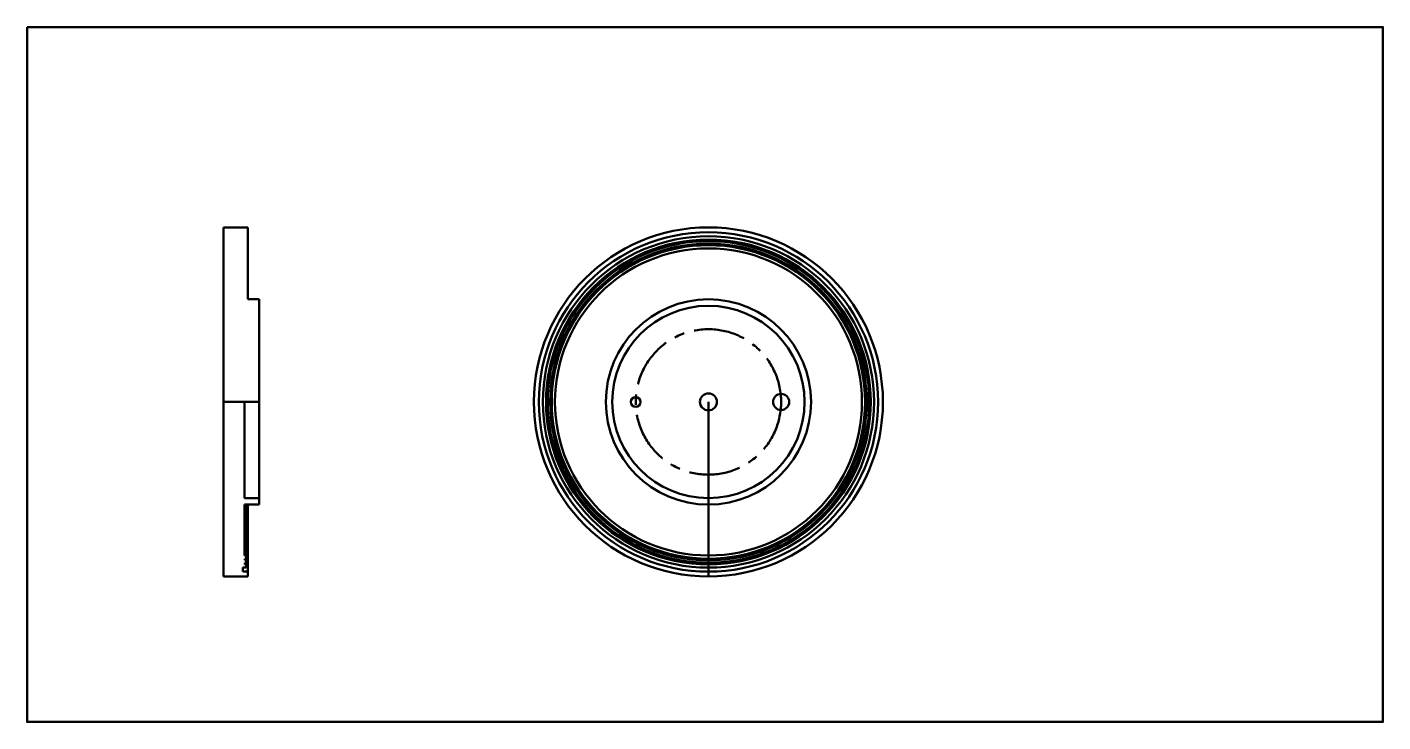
# Model space of a CAD drawing. Header units: millimetres. Extents: x 10739 to 32134, y 609 to 16625.
# Drawn here: x 22504 to 23343, y 913 to 1343 of the extents above; entities that cross this region are included whole.
import ezdxf

# ---------------------------------------------------------------- set-up
doc = ezdxf.new("R2010")
doc.units = ezdxf.units.MM
doc.linetypes.add('CENTER', pattern=[50.8, 31.75, -6.35, 6.35, -6.35])

msp = doc.modelspace()

# ---------------------------------------------------------------- linework, layer by layer
at = {"lineweight": 50}
for p, q in [((22625.12418, 1111.15408), (22625.12418, 1219.15408)), ((22625.12418, 1219.15408), (22640.12418, 1219.15408)), ((22640.12418, 1219.15408), (22640.12418, 1216.15408)), ((22640.12418, 1219.15408), (22640.12418, 1216.15408)), ((22640.12418, 1216.15408), (22640.12418, 1174.65408)), ((22640.12418, 1174.65408), (22647.12418, 1174.65408)), ((22647.12418, 1174.65408), (22647.12418, 1170.65408)), ((22647.12418, 1170.65408), (22647.12418, 1111.15408)), ((22625.12418, 1111.15408), (22625.12418, 1003.15408)), ((22647.12418, 1111.15408), (22625.12418, 1111.15408)), ((22638.12418, 1078.15408), (22638.12418, 1111.15408)), ((22647.12418, 1051.65408), (22647.12418, 1111.15408)), ((22925.32955, 1111.15408), (22925.32955, 1003.15408)), ((22638.12418, 1051.65408), (22638.12418, 1078.15408)), ((22647.12418, 1051.65408), (22638.12418, 1051.65408)), ((22647.12418, 1047.65408), (22647.12418, 1051.65408)), ((22638.12418, 1016.15408), (22638.12418, 1047.65408)), ((22638.12418, 1047.65408), (22647.12418, 1047.65408)), ((22639.12418, 1016.15408), (22639.12418, 1047.65408)), ((22640.12418, 1006.15408), (22640.12418, 1047.65408)), ((22638.12418, 1016.15408), (22639.12418, 1016.15408)), ((22639.12418, 1016.15408), (22639.12418, 1014.15408)), ((22639.12418, 1016.15408), (22639.12418, 1014.15408)), ((22637.12418, 1008.65408), (22637.12418, 1006.15408)), ((22637.12418, 1008.65408), (22639.12418, 1008.65408)), ((22639.12418, 1014.15408), (22638.2386, 1014.15408)), ((22638.2386, 1013.15408), (22638.2386, 1014.15408)), ((22639.12418, 1013.15408), (22638.2386, 1013.15408)), ((22639.12418, 1011.65408), (22638.2386, 1011.65408)), ((22638.2386, 1011.65408), (22638.2386, 1010.65408)), ((22639.12418, 1010.65408), (22638.2386, 1010.65408)), ((22639.12418, 1011.65408), (22639.12418, 1014.15408)), ((22639.12418, 1013.15408), (22639.12418, 1011.65408)), ((22639.12418, 1010.65408), (22639.12418, 1011.65408)), ((22639.12418, 1008.65408), (22639.12418, 1010.65408)), ((22625.12418, 1003.15408), (22640.12418, 1003.15408)), ((22637.12418, 1006.15408), (22640.12418, 1006.15408)), ((22640.12418, 1003.15408), (22640.12418, 1006.15408)), ((22640.12418, 1003.15408), (22640.12418, 1006.15408))]:
    msp.add_line(p, q, dxfattribs=at)
msp.add_lwpolyline([(22503.53764, 1343.07088), (23342.85739, 1343.07088), (23342.85739, 913.20121), (22503.53764, 913.20121)], close=True, dxfattribs=at)
for centre, radius in [((22925.32955, 1111.15408), 108), ((22925.32955, 1111.15408), 105), ((22925.32955, 1111.15408), 102.5), ((22925.32955, 1111.15408), 100.5), ((22925.32955, 1111.15408), 99.5), ((22925.32955, 1111.15408), 98), ((22925.32955, 1111.15408), 97), ((22925.32955, 1111.15408), 95), ((22925.32955, 1111.15408), 63.5), ((22925.32955, 1111.15408), 59.5), ((22925.32955, 1111.15408), 5.25), ((22880.32955, 1111.15408), 3), ((22970.32955, 1111.15408), 5)]:
    msp.add_circle(centre, radius, dxfattribs=at)
at = {"linetype": 'CENTER', "lineweight": 50}
msp.add_circle((22925.32955, 1111.15408), 45, dxfattribs=at)

doc.saveas('drawing.dxf')
